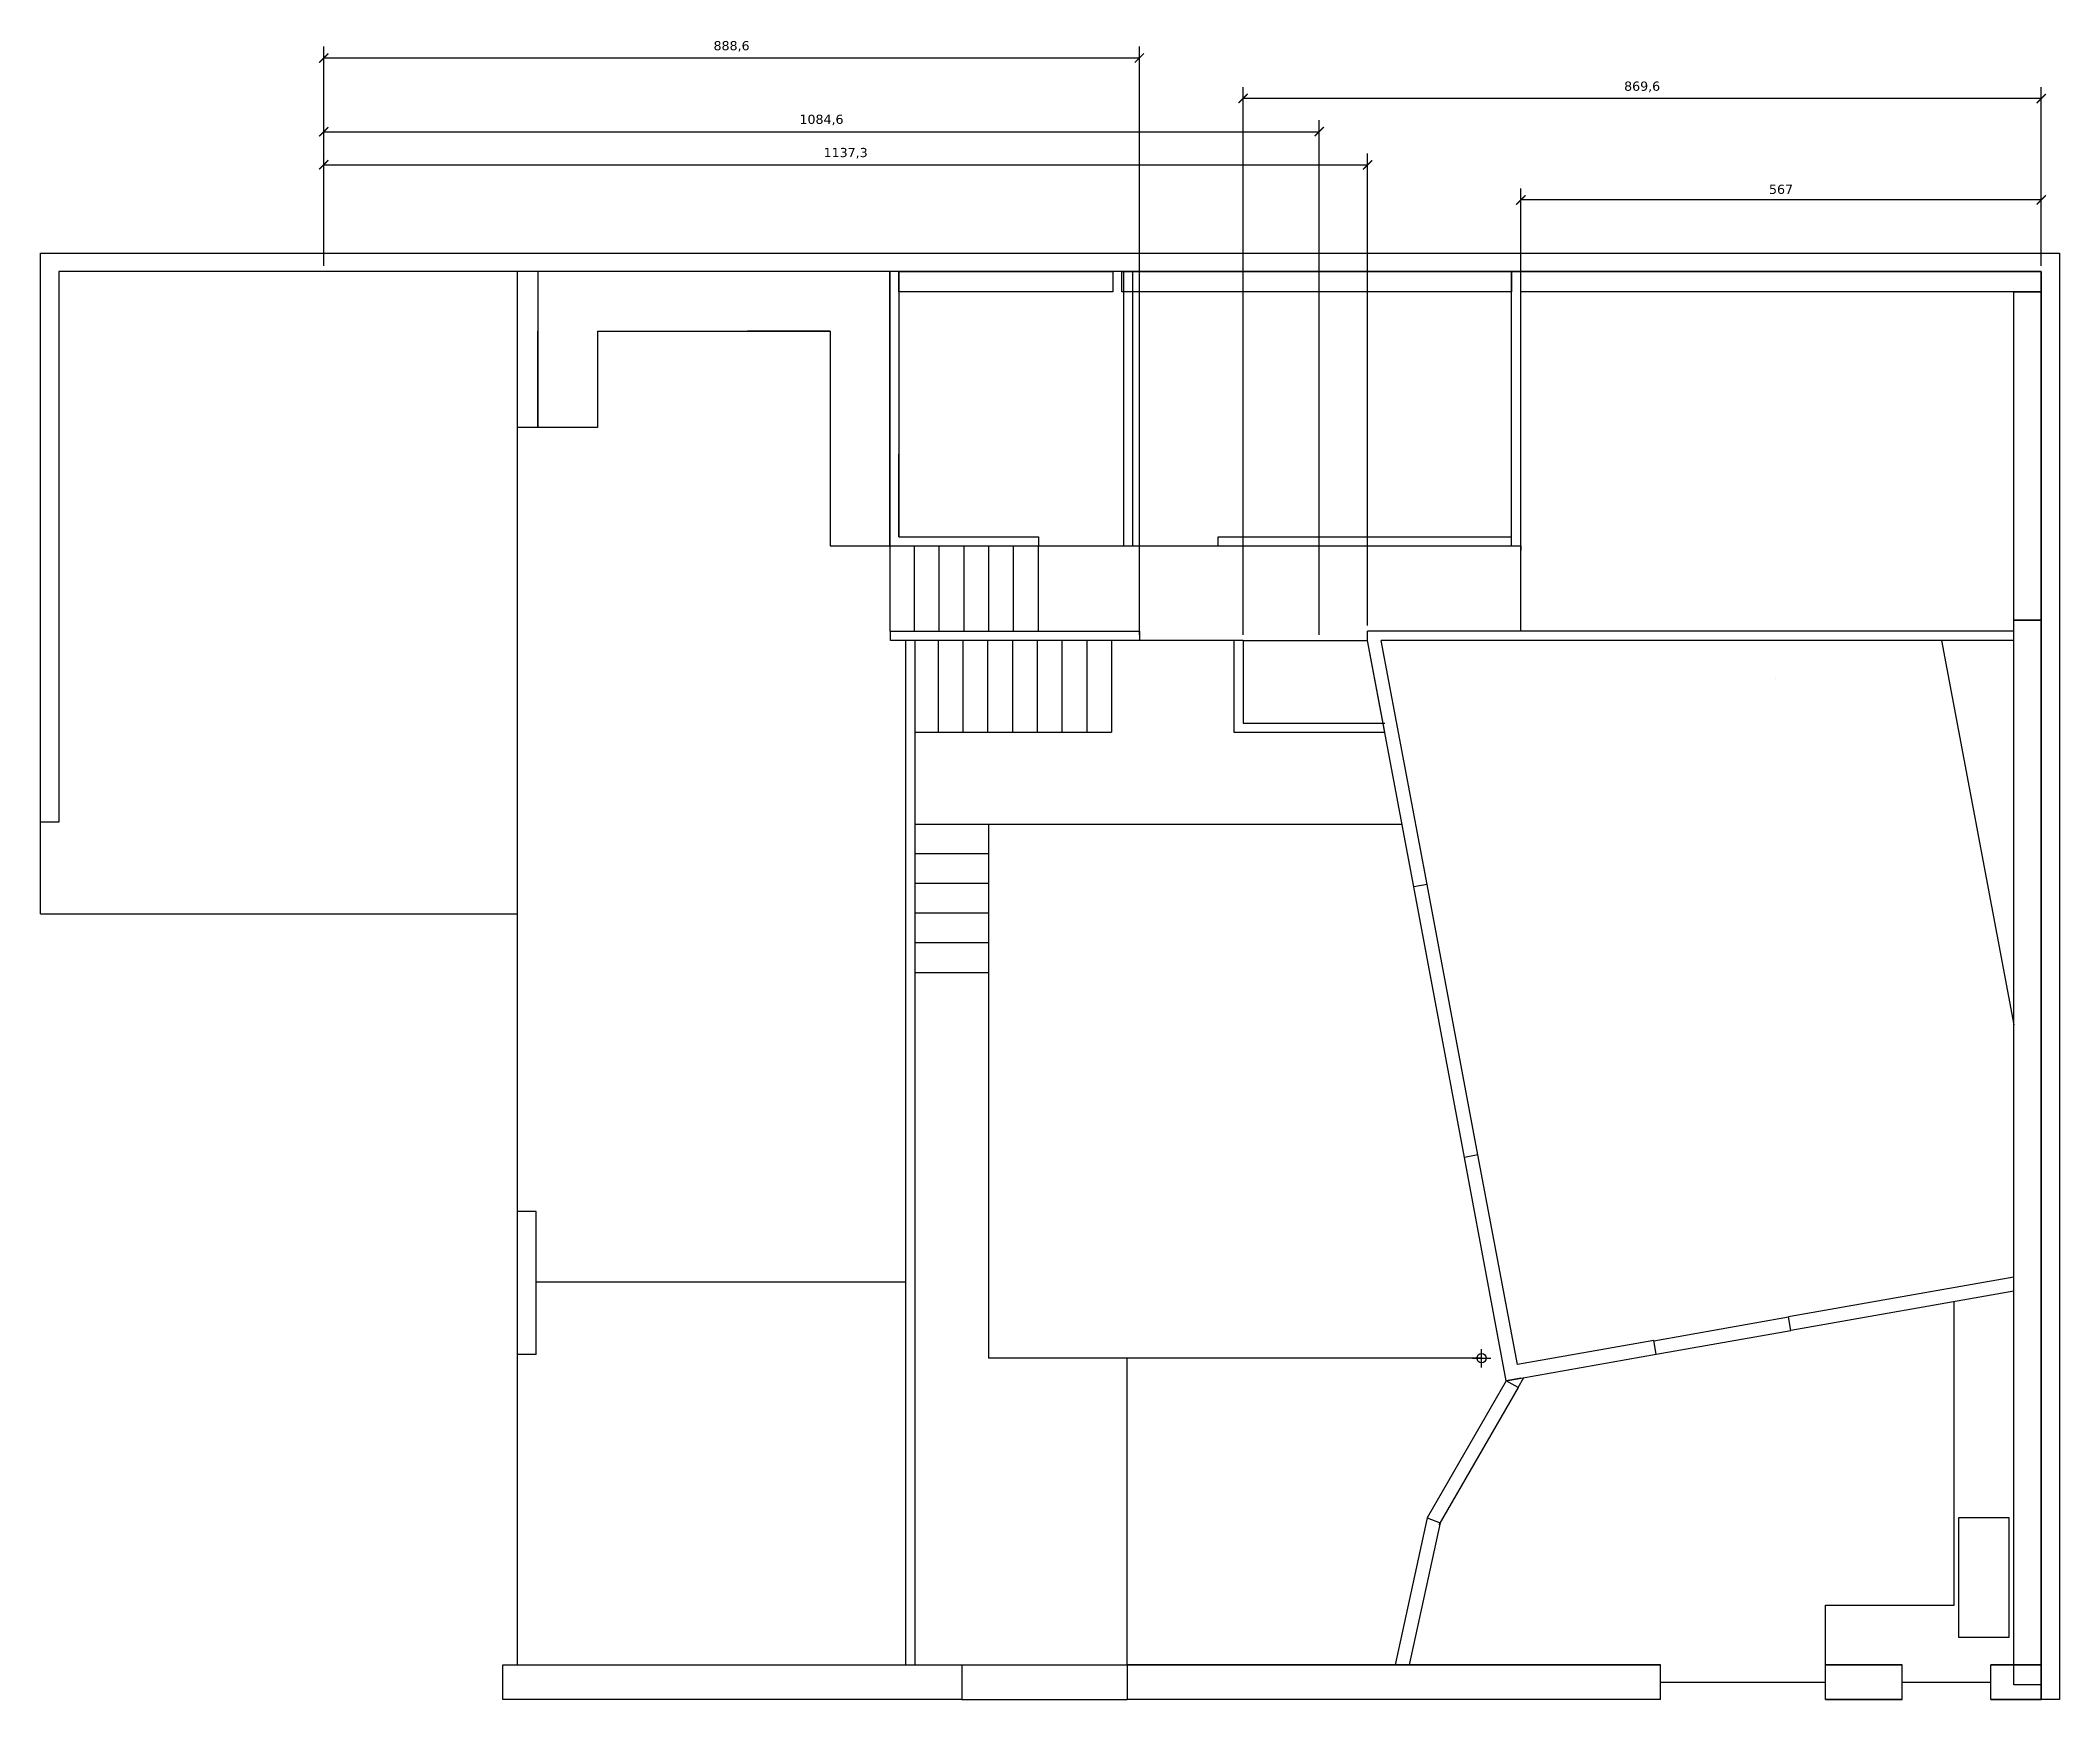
# Model space of a CAD drawing. Header units: centimetres. Extents: x -262314 to 1497847, y -126598 to 219599.
# Drawn here: x 620101 to 642101, y 83821 to 101900 of the extents above; entities that cross this region are included whole.
import ezdxf

# ---------------------------------------------------------------- set-up
doc = ezdxf.new("R2010")
doc.units = ezdxf.units.CM
doc.header["$PDMODE"] = 34
doc.header["$PDSIZE"] = 100
for name, color, linetype in [('A-terrasse-exterieur', 36, 'Continuous'), ('A-Wall', 30, 'Continuous'), ('AC-Calcul ratios', 4, 'Continuous'), ('Dimensions', 6, 'Continuous'), ('I-Cloison', 11, 'Continuous'), ('I-STAIRS', 44, 'Continuous'), ('IS-Ouate', 253, 'Continuous'), ('Isolant pourtour radier', 36, 'Continuous'), ('Meubles', 3, 'Continuous'), ('Mobilier PMR', 201, 'Continuous'), ('Mur de soutenement', 1, 'Continuous'), ('Portes', 3, 'Continuous')]:
    doc.layers.add(name, color=color, linetype=linetype)
doc.styles.add('Seb', font='Verdana.ttf')
doc.dimstyles.new('d', dxfattribs={"dimtxt": 1, "dimasz": 1, "dimexe": 1.25, "dimexo": 0.625, "dimtad": 1, "dimdec": 1, "dimlfac": 0.1, "dimtxsty": 'Seb', "dimblk": 'ARCHTICK', "dimblk1": 'ARCHTICK', "dimblk2": 'ARCHTICK', "dimcen": 2.5, "dimclrd": 256, "dimclre": 256, "dimadec": 0, "dimazin": 0, "dimtfac": 1, "dimtdec": 1, "dimtmove": 0, "dimatfit": 3, "dimldrblk": 'ARCHTICK', "dimfxl": 1, "dimlwd": -1, "dimlwe": -1, "dimarcsym": 0})

# ---------------------------------------------------------------- blocks, each defined once
blk = doc.blocks.new('_ArchTick')
at = {"color": 0, "linetype": 'ByBlock', "const_width": 0.15}
blk.add_lwpolyline([(-0.5, -0.5), (0.5, 0.5)], dxfattribs=at)
blk = doc.blocks.new('*D2668')
at = {"layer": 'Defpoints', "color": 0, "transparency": 16777216}
for p in [(636231, 100161), (641901, 99381), (636231, 95461)]:
    blk.add_point(p, dxfattribs=at)
at = {"layer": 'Dimensions', "transparency": 16777216}
for p, q in [((636231, 95524), (636231, 100286)), ((641901, 100161), (636231, 100161)), ((641901, 99444), (641901, 100286))]:
    blk.add_line(p, q, dxfattribs=at)
at = {"layer": 'Dimensions', "transparency": 16777216, "xscale": 100, "yscale": 100, "zscale": 100, "rotation": 180}
blk.add_blockref('_ArchTick', (636231, 100161), dxfattribs=at)
at = {"layer": 'Dimensions', "transparency": 16777216, "xscale": 100, "yscale": 100, "zscale": 100}
blk.add_blockref('_ArchTick', (641901, 100161), dxfattribs=at)
at = {"layer": 'Dimensions', "color": 0, "transparency": 16777216, "insert": (639066, 100276), "char_height": 100, "attachment_point": 5, "style": 'Seb'}
blk.add_mtext('567', dxfattribs=at)
blk = doc.blocks.new('*D2669')
at = {"layer": 'Defpoints', "color": 0, "transparency": 16777216}
for p in [(634562, 100544), (623189, 99381), (634562, 95461)]:
    blk.add_point(p, dxfattribs=at)
at = {"layer": 'Dimensions', "transparency": 16777216}
for p, q in [((623189, 99444), (623189, 100669)), ((623189, 100544), (634562, 100544)), ((634562, 95524), (634562, 100669))]:
    blk.add_line(p, q, dxfattribs=at)
at = {"layer": 'Dimensions', "transparency": 16777216, "xscale": 100, "yscale": 100, "zscale": 100, "rotation": 180}
blk.add_blockref('_ArchTick', (623189, 100544), dxfattribs=at)
at = {"layer": 'Dimensions', "transparency": 16777216, "xscale": 100, "yscale": 100, "zscale": 100}
blk.add_blockref('_ArchTick', (634562, 100544), dxfattribs=at)
at = {"layer": 'Dimensions', "color": 0, "transparency": 16777216, "insert": (628875, 100670), "char_height": 100, "attachment_point": 5, "style": 'Seb'}
blk.add_mtext('1137,3', dxfattribs=at)
blk = doc.blocks.new('*D2670')
at = {"layer": 'Defpoints', "color": 0, "transparency": 16777216}
for p in [(634035, 100905), (623189, 99381), (634035, 95361)]:
    blk.add_point(p, dxfattribs=at)
at = {"layer": 'Dimensions', "transparency": 16777216}
for p, q in [((623189, 99444), (623189, 101030)), ((634035, 95424), (634035, 101030)), ((623189, 100905), (634035, 100905))]:
    blk.add_line(p, q, dxfattribs=at)
at = {"layer": 'Dimensions', "transparency": 16777216, "xscale": 100, "yscale": 100, "zscale": 100, "rotation": 180}
blk.add_blockref('_ArchTick', (623189, 100905), dxfattribs=at)
at = {"layer": 'Dimensions', "transparency": 16777216, "xscale": 100, "yscale": 100, "zscale": 100}
blk.add_blockref('_ArchTick', (634035, 100905), dxfattribs=at)
at = {"layer": 'Dimensions', "color": 0, "transparency": 16777216, "insert": (628612, 101032), "char_height": 100, "attachment_point": 5, "style": 'Seb'}
blk.add_mtext('1084,6', dxfattribs=at)
blk = doc.blocks.new('*D2671')
at = {"layer": 'Defpoints', "color": 0, "transparency": 16777216}
for p in [(633205, 101266), (641901, 99581), (633205, 95361)]:
    blk.add_point(p, dxfattribs=at)
at = {"layer": 'Dimensions', "transparency": 16777216}
for p, q in [((633205, 95424), (633205, 101391)), ((641901, 101266), (633205, 101266)), ((641901, 99644), (641901, 101391))]:
    blk.add_line(p, q, dxfattribs=at)
at = {"layer": 'Dimensions', "transparency": 16777216, "xscale": 100, "yscale": 100, "zscale": 100, "rotation": 180}
blk.add_blockref('_ArchTick', (633205, 101266), dxfattribs=at)
at = {"layer": 'Dimensions', "transparency": 16777216, "xscale": 100, "yscale": 100, "zscale": 100}
blk.add_blockref('_ArchTick', (641901, 101266), dxfattribs=at)
at = {"layer": 'Dimensions', "color": 0, "transparency": 16777216, "insert": (637553, 101393), "char_height": 100, "attachment_point": 5, "style": 'Seb'}
blk.add_mtext('869,6', dxfattribs=at)
blk = doc.blocks.new('*D2672')
at = {"layer": 'Defpoints', "color": 0, "transparency": 16777216}
for p in [(632075, 101708), (623189, 99381), (632075, 95361)]:
    blk.add_point(p, dxfattribs=at)
at = {"layer": 'Dimensions', "transparency": 16777216}
for p, q in [((623189, 99444), (623189, 101833)), ((623189, 101708), (632075, 101708)), ((632075, 95424), (632075, 101833))]:
    blk.add_line(p, q, dxfattribs=at)
at = {"layer": 'Dimensions', "transparency": 16777216, "xscale": 100, "yscale": 100, "zscale": 100, "rotation": 180}
blk.add_blockref('_ArchTick', (623189, 101708), dxfattribs=at)
at = {"layer": 'Dimensions', "transparency": 16777216, "xscale": 100, "yscale": 100, "zscale": 100}
blk.add_blockref('_ArchTick', (632075, 101708), dxfattribs=at)
at = {"layer": 'Dimensions', "color": 0, "transparency": 16777216, "insert": (627632, 101834), "char_height": 100, "attachment_point": 5, "style": 'Seb'}
blk.add_mtext('888,6', dxfattribs=at)

msp = doc.modelspace()

# ---------------------------------------------------------------- linework, layer by layer
at = {"layer": 'A-terrasse-exterieur'}
msp.add_line((620101.4, 92381.39), (625301.4, 92381.39), dxfattribs=at)
at = {"layer": 'A-Wall'}
for p, q in [((625141.4, 83821.39), (625141.4, 84201.39)), ((625141.4, 84201.39), (630141.4, 84201.39)), ((630141.4, 84201.39), (630141.4, 83821.39)), ((631941.4, 84201.39), (637751.4, 84201.39)), ((631941.4, 84201.39), (631941.4, 83821.39)), ((637751.4, 83821.39), (637751.4, 84201.39)), ((639551.4, 84201.39), (640386.4, 84201.39)), ((639551.4, 83821.39), (639551.4, 84201.39)), ((640386.4, 83821.39), (640386.4, 84201.39)), ((641351.4, 84201.39), (641901.4, 84201.39)), ((641351.4, 83821.39), (641351.4, 84201.39)), ((641901.4, 84201.39), (641901.4, 83821.39)), ((630141.4, 83821.39), (625141.4, 83821.39)), ((637751.4, 83821.39), (631941.4, 83821.39)), ((640386.4, 83821.39), (639551.4, 83821.39)), ((641901.4, 83821.39), (641351.4, 83821.39))]:
    msp.add_line(p, q, dxfattribs=at)
for points in [[(625521.4, 99381.39), (625521.4, 97681.39), (625301.4, 97681.39), (625301.4, 99381.39)], [(637751.4, 84201.39), (631941.4, 84201.39)], [(640386.4, 84201.39), (639551.4, 84201.39)], [(641351.4, 83821.39), (641901.4, 83821.39), (641901.4, 84201.39), (641351.4, 84201.39)], [(639551.4, 83821.39), (640386.4, 83821.39)]]:
    msp.add_lwpolyline(points, dxfattribs=at)
at = {"layer": 'AC-Calcul ratios'}
for p, q in [((635064.51, 92675.93), (634561.63, 95361.39)), ((635210.87, 92701.73), (634711.27, 95361.39)), ((635210.87, 92701.73), (635064.51, 92675.93)), ((635764.24, 89755.74), (635616.23, 89729.64)), ((636071.99, 87295.82), (635616.23, 89729.64)), ((636193.37, 87471.2), (635764.24, 89755.74)), ((641601.4, 88424.78), (639146.95, 87992)), ((641601.4, 88272.47), (639173.13, 87843.57)), ((639173.29, 87842.66), (639146.95, 87992)), ((636071.99, 87295.82), (637706.77, 87584.08)), ((637680.44, 87733.41), (636193.37, 87471.2)), ((637706.77, 87584.08), (637680.44, 87733.41)), ((636229.55, 87323.65), (636071.99, 87295.82)), ((636201.9, 87220.82), (636071.99, 87295.82)), ((636201.9, 87220.82), (636264.83, 87329.82)), ((635209.17, 85801.37), (634862.13, 84201.39)), ((635209.17, 85801.37), (635350.79, 85746.67)), ((635350.79, 85746.67), (635015.61, 84201.39)), ((634862.13, 84201.39), (635015.61, 84201.39))]:
    msp.add_line(p, q, dxfattribs=at)
msp.add_lwpolyline([(640815.89, 95361.39), (641601.4, 91174.66)], dxfattribs=at)
at = {"layer": 'I-Cloison'}
for p, q in [((629355.19, 99381.39), (629355.19, 96391.39)), ((629455.19, 99381.39), (629355.19, 99381.39)), ((629455.19, 99381.39), (629455.19, 96491.39)), ((631801.4, 99381.39), (631701.4, 99381.39)), ((631905.19, 96391.39), (631905.19, 99381.39)), ((632005.19, 96391.39), (632005.19, 99381.39)), ((635911, 99381.39), (636131, 99381.39)), ((636131, 96391.39), (636131, 99381.39)), ((636231, 99381.39), (636131, 99381.39)), ((636231, 96391.39), (636231, 99381.39)), ((629455.19, 99161.39), (629455.19, 98161.39)), ((629455.19, 96491.39), (629455.19, 97391.39)), ((629355.19, 96391.39), (630975.19, 96391.39)), ((629455.19, 96491.39), (630975.19, 96491.39)), ((630975.19, 96491.39), (630975.19, 96391.39)), ((631905.19, 96391.39), (632005.19, 96391.39)), ((632935.19, 96491.39), (636131, 96491.39)), ((632935.19, 96391.39), (632935.19, 96491.39)), ((632935.19, 96391.39), (636231, 96391.39)), ((636231, 96391.39), (636231, 96341.39)), ((629364.06, 95361.39), (629364.06, 95461.39)), ((632801.4, 95361.39), (629364.06, 95361.39)), ((629531.4, 84201.39), (629531.4, 95361.39)), ((629631.4, 84201.39), (629631.4, 95361.39)), ((632075.18, 95461.39), (632075.18, 95361.39)), ((633105.18, 95361.39), (633105.18, 94361.39)), ((633205.18, 95361.39), (633105.18, 95361.39)), ((633205.18, 95361.39), (633205.18, 94461.39)), ((634035.18, 95361.39), (634561.63, 95361.39)), ((641601.4, 95461.39), (634561.63, 95461.39)), ((634561.63, 95361.39), (634561.63, 95461.39)), ((634748.89, 94361.39), (634561.63, 95361.39)), ((641601.4, 95361.39), (634711.27, 95361.39)), ((639001.4, 94946.44), (639001.4, 94946.44)), ((633205.18, 94461.39), (634748.89, 94461.39)), ((633105.19, 94361.39), (634748.89, 94361.39)), ((625301.4, 92521.39), (625301.4, 94081.39)), ((625301.4, 87581.39), (625301.4, 89141.39)), ((625501.4, 89141.39), (625301.4, 89141.39)), ((625501.4, 87581.39), (625501.4, 89141.39)), ((629531.4, 88371.39), (625501.4, 88371.39)), ((629531.4, 84201.39), (629531.4, 88371.39)), ((625501.4, 87581.39), (625301.4, 87581.39))]:
    msp.add_line(p, q, dxfattribs=at)
msp.add_lwpolyline([(629355.19, 95461.39), (632075.18, 95461.39)], dxfattribs=at)
at = {"layer": 'I-STAIRS'}
for p, q in [((629625.19, 95461.39), (629625.19, 96391.39)), ((629895.19, 95461.39), (629895.19, 96391.39)), ((630165.19, 95461.39), (630165.19, 96391.39)), ((630435.19, 95461.39), (630435.19, 96391.39)), ((630705.19, 95461.39), (630705.19, 96391.39)), ((630975.19, 95461.39), (630975.19, 96391.39)), ((629881.4, 95361.39), (629611.4, 95361.39)), ((630151.4, 95361.39), (629881.4, 95361.39)), ((629881.4, 95361.39), (629881.4, 94361.39)), ((630421.4, 95361.39), (630151.4, 95361.39)), ((630151.4, 95361.39), (630151.4, 94361.39)), ((630691.4, 95361.39), (630421.4, 95361.39)), ((630421.4, 95361.39), (630421.4, 94361.39)), ((630961.4, 95361.39), (630691.4, 95361.39)), ((630691.4, 95361.39), (630691.4, 94361.39)), ((631231.4, 95361.39), (630961.4, 95361.39)), ((630961.4, 95361.39), (630961.4, 94361.39)), ((631501.4, 95361.39), (631231.4, 95361.39)), ((631231.4, 95361.39), (631231.4, 94361.39)), ((631771.4, 95361.39), (631501.4, 95361.39)), ((631771.4, 95361.39), (631501.4, 95361.39)), ((631501.4, 95361.39), (631501.4, 94361.39)), ((631771.4, 95361.39), (631771.4, 94361.39)), ((636271, 95361.39), (636271, 95361.39)), ((636841, 95361.39), (636841, 95361.39)), ((629631.4, 94361.39), (631771.4, 94361.39)), ((630725.19, 94361.39), (630725.19, 94361.39)), ((633105.19, 94361.39), (633105.19, 94361.39)), ((620101.4, 92381.39), (620101.4, 93381.39)), ((629631.4, 93361.39), (634936.15, 93361.39)), ((630431.4, 93361.39), (630431.4, 87541.39)), ((630431.4, 93361.39), (630431.4, 91741.39)), ((631801.41, 93361.39), (631801.41, 93361.39)), ((630431.4, 93037.39), (629631.4, 93037.39)), ((630431.4, 92713.39), (629631.4, 92713.39)), ((630431.4, 92389.39), (629631.4, 92389.39)), ((630431.4, 92065.39), (629631.4, 92065.39)), ((630431.4, 91741.39), (629631.4, 91741.39)), ((635803.4, 87541.39), (630431.4, 87541.39)), ((631941.4, 84201.39), (631941.4, 87541.39))]:
    msp.add_line(p, q, dxfattribs=at)
at = {"layer": 'IS-Ouate'}
for points in [[(629455.19, 99381.39), (631785.19, 99381.39), (631785.19, 99161.39), (629455.19, 99161.39), (629455.19, 99381.39)], [(631885.19, 99381.39), (636131, 99381.39), (636131, 99161.39), (631885.19, 99161.39), (631885.19, 99381.39)], [(636231, 99381.39), (641901.4, 99381.39), (641901.4, 99161.39), (636231, 99161.39), (636231, 99381.39)], [(641901.4, 95581.39), (641601.4, 95581.39), (641601.4, 99161.39), (641901.4, 99161.39), (641901.4, 95581.39)]]:
    msp.add_lwpolyline(points, dxfattribs=at)
at = {"layer": 'Isolant pourtour radier'}
msp.add_lwpolyline([(641901.4, 83981.39), (641601.4, 83981.39), (641601.4, 95581.39), (641901.4, 95581.39)], close=True, dxfattribs=at)
at = {"layer": 'Meubles'}
for p, q in [((626171.4, 98731.39), (627071.4, 98731.39)), ((628705.19, 98731.39), (627805.19, 98731.39))]:
    msp.add_line(p, q, dxfattribs=at)
for points in [[(625521.4, 99381.39), (625521.4, 98731.39)], [(626171.4, 98731.39), (628705.19, 98731.39), (628705.19, 98731.39), (628705.19, 96391.39), (629355.19, 96391.39), (629355.19, 99381.39), (625521.4, 99381.39)], [(626171.4, 98731.39), (626171.4, 97681.39), (625521.4, 97681.39), (625521.4, 98731.39)]]:
    msp.add_lwpolyline(points, dxfattribs=at)
at = {"layer": 'Mobilier PMR'}
for p, q in [((640951.4, 84851.39), (640951.4, 88157.66)), ((639551.4, 84201.39), (639551.4, 84851.39)), ((639551.4, 84851.39), (640951.4, 84851.39))]:
    msp.add_line(p, q, dxfattribs=at)
at = {"layer": 'Mur de soutenement'}
for points in [[(620101.4, 99381.39), (620101.4, 99581.39), (642101.4, 99581.39), (642101.4, 99381.39)], [(620301.4, 99381.39), (620301.4, 93381.39), (620101.4, 93381.39), (620101.4, 99581.39), (620301.4, 99581.39)], [(641901.4, 99581.39), (642101.4, 99581.39), (642101.4, 83821.39), (641901.4, 83821.39), (641901.4, 99381.39)], [(641901.4, 99381.39), (620301.4, 99381.39)], [(635341, 99381.39), (637641, 99381.39)]]:
    msp.add_lwpolyline(points, dxfattribs=at)
at = {"layer": 'Portes'}
for p, q in [((629905.19, 99581.39), (631255.19, 99581.39)), ((633431.4, 99581.39), (634331.4, 99581.39)), ((637231, 99581.39), (638131, 99581.39)), ((625301.4, 94081.39), (625301.4, 99381.39)), ((629355.19, 96391.39), (629355.19, 95461.39)), ((630975.19, 96391.39), (631905.19, 96391.39)), ((632005.19, 96391.39), (632935.19, 96391.39)), ((636231, 95461.39), (636231, 96391.39)), ((633105.18, 95361.39), (632075.18, 95361.39)), ((633205.18, 95361.39), (634035.18, 95361.39)), ((635616.23, 89729.64), (635064.51, 92675.93)), ((635763.67, 89757.25), (635211.95, 92703.54)), ((625301.4, 89141.39), (625301.4, 92521.39)), ((626351.4, 88371.39), (625521.4, 88371.39)), ((637680.73, 87731.8), (639147.24, 87990.38)), ((637706.77, 87584.08), (639173.29, 87842.66)), ((625301.4, 84201.39), (625301.4, 87581.39)), ((636071.99, 87295.82), (635209.17, 85801.37)), ((636201.9, 87220.82), (635339.07, 85726.37)), ((630141.4, 84201.39), (631941.4, 84201.39)), ((630141.4, 83821.39), (631941.4, 83821.39)), ((637751.4, 84011.39), (639551.4, 84011.39)), ((640386.4, 84011.39), (641351.4, 84011.39))]:
    msp.add_line(p, q, dxfattribs=at)
msp.add_lwpolyline([(641001.4, 84501.39), (641551.4, 84501.39), (641551.4, 85801.39), (641001.4, 85801.39)], close=True, dxfattribs=at)
msp.add_point((635803.4, 87541.39), dxfattribs=at)

# ---------------------------------------------------------------- dimensions: what is measured, and where the dimension line sits
at = {"layer": 'Dimensions'}
for base, p1, p2, picture, middle in [((632075.18, 101707.91), (623188.82, 99381.39), (632075.18, 95361.39), '*D2672', (627632, 101834.21)), ((633205.18, 101266.47), (641901.4, 99581.39), (633205.18, 95361.39), '*D2671', (637553.29, 101392.77)), ((634035.18, 100905.29), (623188.82, 99381.39), (634035.18, 95361.39), '*D2670', (628612, 101031.59)), ((634561.63, 100544.12), (623188.82, 99381.39), (634561.63, 95461.39), '*D2669', (628875.22, 100670.42)), ((636231, 100161.46), (641901.4, 99381.39), (636231, 95461.39), '*D2668', (639066.2, 100276.34))]:
    dim = msp.add_linear_dim(base=base, p1=p1, p2=p2, dimstyle='d', dxfattribs=at)
    dim.commit()
    dim.dimension.update_dxf_attribs({"geometry": picture, "text_midpoint": middle})

doc.saveas('drawing.dxf')
